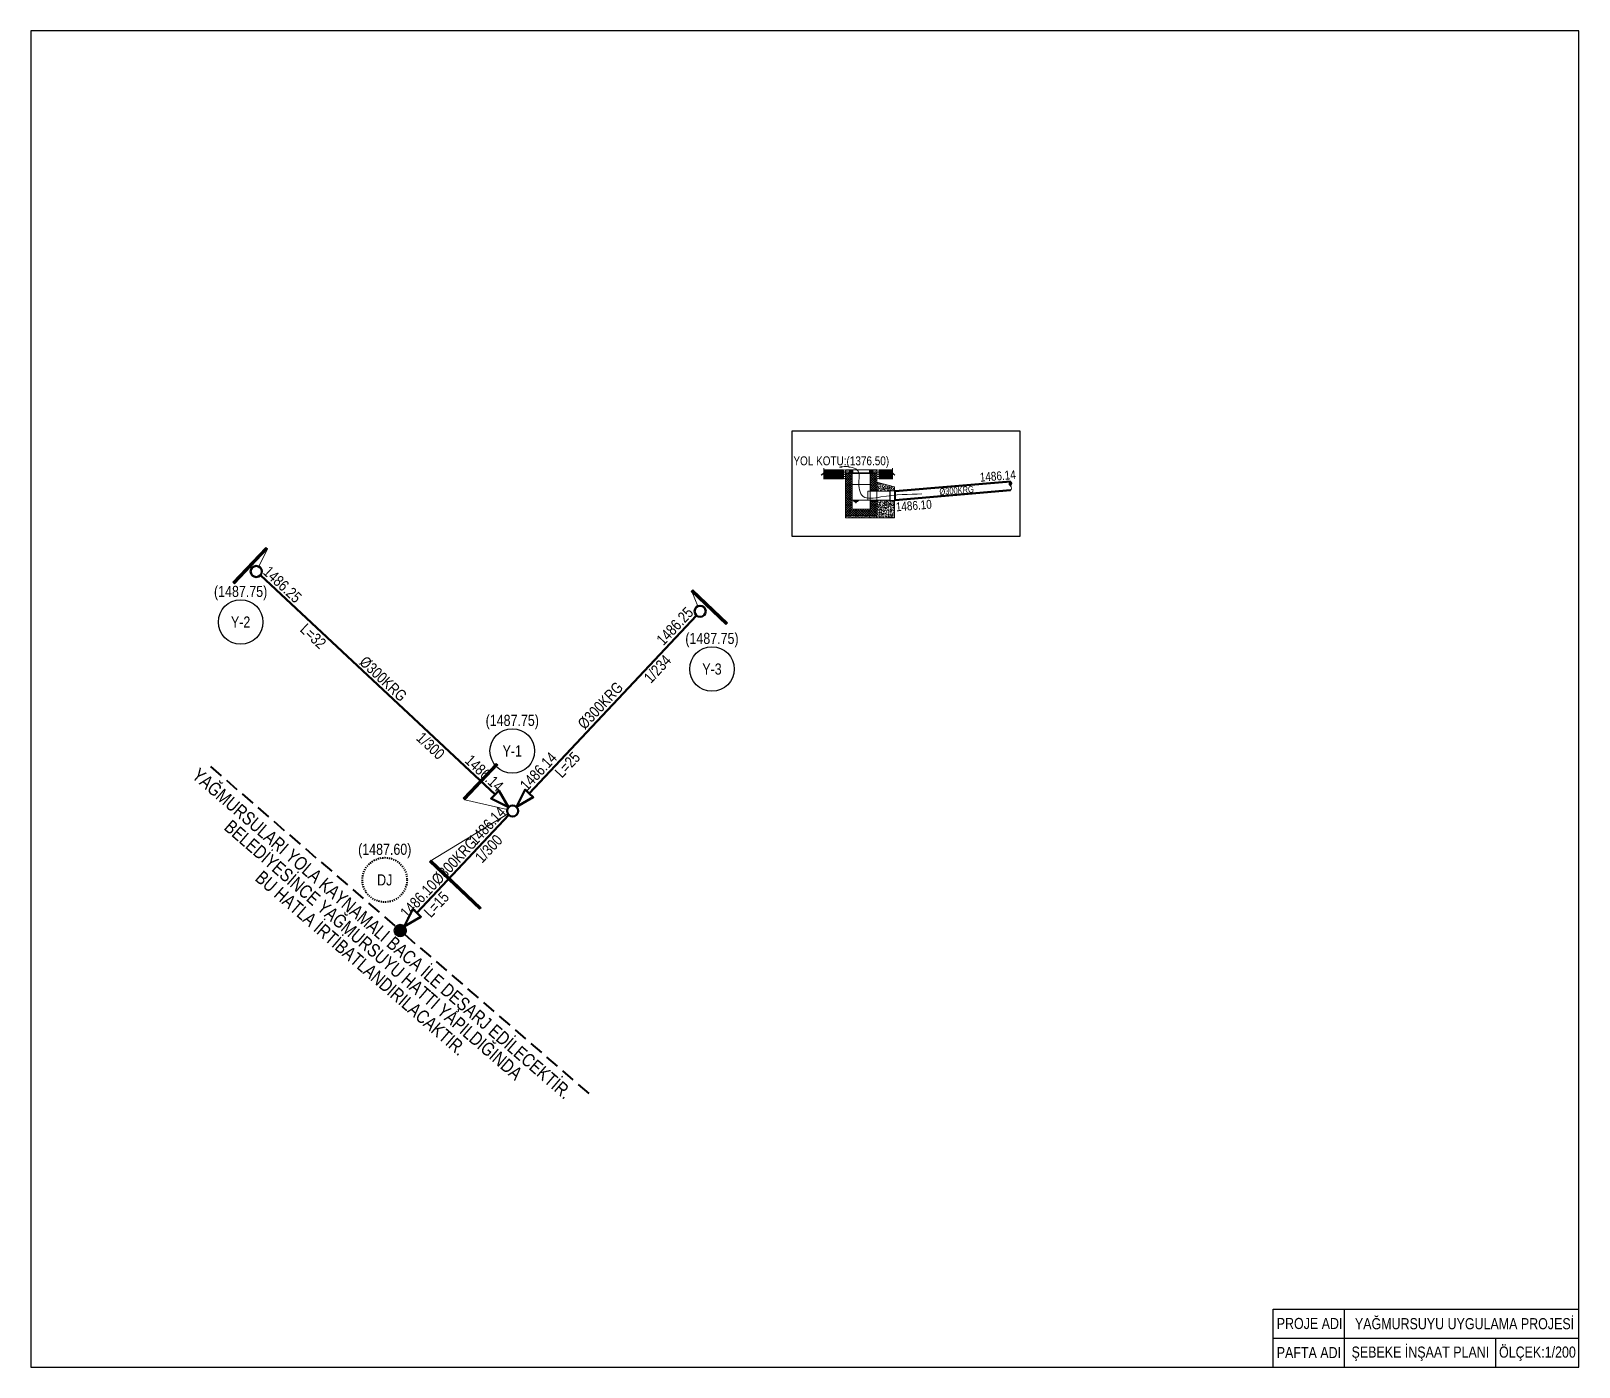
# Model space of a CAD drawing. Header units: millimetres. Extents: x 536434 to 536922, y 4231735 to 4231855.
# Drawn here: x 536475.9 to 536614.9, y 4231734.8 to 4231854.8 of the extents above; entities that cross this region are included whole.
import ezdxf
from ezdxf.enums import TextEntityAlignment as Align

# ---------------------------------------------------------------- set-up
doc = ezdxf.new("R2010")
doc.units = ezdxf.units.MM
doc.linetypes.add('DUZ', pattern=[0])
doc.linetypes.add('HIDDEN', pattern=[0.375, 0.25, -0.125])
doc.layers.get('0').update_dxf_attribs({"lineweight": 13})
for name, color, linetype, lineweight in [('akar1', 1, 'Continuous', 35), ('baca', 1, 'Continuous', 50), ('bacacirc', 10, 'Continuous', 30), ('bacakapak', 10, 'Continuous', 0), ('bacano', 10, 'Continuous', 0), ('Boru', 10, 'Continuous', 50), ('cap', 1, 'Continuous', 13), ('CERCEVE', 7, 'Continuous', 30), ('DUVAR', 7, 'Continuous', 13), ('E-GORUNUS_INCE', 7, 'Continuous', 9), ('E-TARAMA', 251, 'Continuous', 9), ('Egim', 1, 'Continuous', 35), ('FONTIZGARA', 7, 'Continuous', 13), ('FONTIZGARAGERI', 11, 'Continuous', 13), ('GROBETON', 1, 'Continuous', 13), ('HIDDEN', 250, 'HIDDEN', 13), ('IZGARA', 7, 'Continuous', 13), ('İŞARET', 6, 'Continuous', 13), ('MURAT_izgara', 7, 'Continuous', 13), ('TARAMA', 252, 'Continuous', 9), ('TurProfTablo', 7, 'Continuous', 13), ('Uzunluk', 1, 'Continuous', 13)]:
    doc.layers.add(name, color=color, linetype=linetype, lineweight=lineweight)
doc.layers.add('ANTET', color=7, linetype='DUZ')
doc.layers.add('MURAT_ANTET', color=7, linetype='DUZ')
doc.styles.add('MAHAL-SON', font='arial.ttf')
doc.styles.get("Standard").update_dxf_attribs({"font": 'swiss.ttf'})
doc.styles.add('TURK', font='arial.ttf', dxfattribs={"width": 0.8, "height": 30})
pattern_1 = [(45, (536613.433885, 4231607.093972), (-0.0132582521, 0.0132582521), [])]
pattern_2 = [(45, (536946.33082, 4231511.7557), (-0.106066017, 0.106066017), []), (135, (536946.33082, 4231511.7557), (-0.106066017, -0.106066017), [])]
pattern_3 = [(37.5, (536945.19047, 4231521.87641), (-0.002519734, 0.077072951), [0, -0.0608, 0, -0.068, 0, -0.065]), (7.5, (536945.19047, 4231521.87641), (0.070791068, 0.112885843), [0, -0.0328, 0, -0.0548, 0, -0.021]), (327.5, (536945.14127, 4231521.87641), (0.1245656745, 0.000226362), [0, -0.02, 0, -0.072, 0, -0.094]), (317.5, (536945.14127, 4231521.87641), (0.120245064, 0.035107023), [0, -0.01, 0, -0.0472, 0, -0.054])]

msp = doc.modelspace()

# ---------------------------------------------------------------- texts
at = {"layer": 'akar1', "color": 1, "width": 0.8}
for s, p in [('1486.14', (536561.11, 4231814.33)), ('1486.10', (536553.57, 4231811.67))]:
    msp.add_text(s, height=0.8, rotation=4.4531, dxfattribs=at).set_placement(p)
msp.add_text('Ø300KRG', height=0.6, rotation=4.4531, dxfattribs=at).set_placement((536559.02, 4231813.25), align=Align.CENTER)
at = {"layer": 'akar1', "color": 1, "linetype": 'Continuous', "width": 0.8}
for s, rotation, p in [('1486.25', 316.9336, (536496.65, 4231806.12)), ('1486.14', 46.8049, (536520.43, 4231786.51)), ('1486.10', 46.8049, (536509.68, 4231775.06))]:
    msp.add_text(s, height=1, rotation=rotation, dxfattribs=at).set_placement(p)
for s, rotation, p in [('1486.25', 46.8049, (536535.44, 4231802.5)), ('1486.14', 316.9336, (536517.72, 4231786.42)), ('1486.14', 46.8049, (536518.6, 4231784.57))]:
    msp.add_text(s, height=1, rotation=rotation, dxfattribs=at).set_placement(p, align=Align.RIGHT)
at = {"layer": 'ANTET', "style": 'MAHAL-SON', "width": 0.8}
for s, p in [('PROJE ADI', (536587.74, 4231738.23)), ('YAĞMURSUYU UYGULAMA PROJESİ', (536594.76, 4231738.21)), ('ŞEBEKE İNŞAAT PLANI', (536594.46, 4231735.66)), ('ÖLÇEK:1/200', (536607.7, 4231735.66)), ('PAFTA ADI', (536587.74, 4231735.62))]:
    msp.add_text(s, height=1, dxfattribs=at).set_placement(p)
at = {"layer": 'bacakapak', "color": 1, "width": 0.8}
msp.add_text('YOL KOTU:(1376.50)', height=0.8004, dxfattribs=at).set_placement((536548.64, 4231815.81), align=Align.CENTER)
at = {"layer": 'bacakapak', "color": 1, "linetype": 'Continuous', "width": 0.8}
for p in [(536494.71, 4231803.98), (536537.03, 4231799.76), (536519.1, 4231792.4)]:
    msp.add_text('(1487.75)', height=1, dxfattribs=at).set_placement(p, align=Align.CENTER)
at = {"layer": 'bacano', "color": 1, "linetype": 'Continuous', "width": 0.8}
for s, p in [('Y-2', (536494.71, 4231801.73)), ('Y-3', (536537.03, 4231797.51)), ('Y-1', (536519.1, 4231790.15))]:
    msp.add_text(s, height=1, dxfattribs=at).set_placement(p, align=Align.MIDDLE_CENTER)
at = {"layer": 'cap', "color": 1, "linetype": 'Continuous', "width": 0.8}
for rotation, p in [(316.9336, (536507.18, 4231796.27)), (46.8049, (536527.37, 4231793.9)), (46.8049, (536514.25, 4231779.92))]:
    msp.add_text('Ø300KRG', height=1, rotation=rotation, dxfattribs=at).set_placement(p, align=Align.CENTER)
at = {"layer": 'Egim', "color": 1, "linetype": 'Continuous', "width": 0.8}
for s, rotation, p in [('1/234', 46.8049, (536531.77, 4231797.86)), ('1/300', 316.9336, (536512.11, 4231790.98)), ('1/300', 46.8049, (536516.62, 4231781.72))]:
    msp.add_text(s, height=1, rotation=rotation, dxfattribs=at).set_placement(p, align=Align.TOP_CENTER)
at = {"layer": 'MURAT_ANTET', "color": 30, "ltscale": 0.2, "style": 'TURK', "width": 0.8}
for s, p in [('YAĞMURSULARI YOLA KAYNAMALI BACA İLE DEŞARJ EDİLECEKTİR.', (536507.39, 4231773.73)), ('BELEDİYESİNCE YAĞMURSUYU HATTI YAPILDIĞINDA', (536506.73, 4231772.39)), ('BU HATLA İRTİBATLANDIRILACAKTIR.', (536505.6, 4231771.21))]:
    msp.add_text(s, height=1.2, rotation=319.1582, dxfattribs=at).set_placement(p, align=Align.MIDDLE)
at = {"layer": 'MURAT_ANTET', "color": 30, "linetype": 'HIDDEN', "lineweight": 40, "ltscale": 5, "width": 0.8}
msp.add_text('(1487.60)', height=1, dxfattribs=at).set_placement((536507.65, 4231780.82), align=Align.CENTER)
msp.add_text('DJ', height=1, dxfattribs=at).set_placement((536507.65, 4231778.57), align=Align.MIDDLE_CENTER)
at = {"layer": 'Uzunluk', "color": 1, "linetype": 'Continuous', "width": 0.8}
for s, rotation, p in [('L=32', 316.9336, (536501.57, 4231800.83)), ('L=25', 46.8049, (536523.69, 4231789.26)), ('L=15', 46.8049, (536511.92, 4231776.71))]:
    msp.add_text(s, height=1, rotation=rotation, dxfattribs=at).set_placement(p, align=Align.TOP_CENTER)

# ---------------------------------------------------------------- hatches: boundary and pattern name
at = {"layer": 'baca'}
h = msp.add_hatch(color=30, dxfattribs=at)
h.dxf.hatch_style = 1
edge = h.paths.add_edge_path()
edge.add_arc((536509.04, 4231774.02), 0.5, 311.3048, 671.3048)
h.dxf.unprotected_set("ltscale", 0)
at = {"layer": 'E-TARAMA'}
h = msp.add_hatch(dxfattribs=at)
h.set_pattern_fill('LINE', scale=0.01, angle=136.5204, style=0)
h.set_pattern_definition([(136.5203847, (535198.42627, 4232808.216188), (-0.02184706257, -0.0230384105), [])])
h.paths.add_polyline_path([(536494.06, 4231805.31), (536494.16, 4231805.21), (536497.08, 4231808.29), (536496.98, 4231808.39)])
h = msp.add_hatch(dxfattribs=at)
h.set_pattern_fill('LINE', scale=0.01, angle=46.5204, style=0)
h.set_pattern_definition([(46.5203847, (537538.215287, 4233100.21721), (-0.0230384105, 0.02184706257), [])])
h.paths.add_polyline_path([(536535.31, 4231804.58), (536535.21, 4231804.48), (536538.29, 4231801.56), (536538.39, 4231801.66)])
h = msp.add_hatch(dxfattribs=at)
h.set_pattern_fill('LINE', scale=0.01, angle=136.5204, style=0)
h.set_pattern_definition([(136.5203847, (535219.094203, 4232788.811057), (-0.02184706257, -0.0230384105), [])])
h.paths.add_polyline_path([(536514.73, 4231785.91), (536514.83, 4231785.81), (536517.75, 4231788.89), (536517.65, 4231788.98)])
h = msp.add_hatch(dxfattribs=at)
h.set_pattern_fill('LINE', scale=0.01, angle=46.5204, style=0)
h.set_pattern_definition([(46.5203847, (537516.086735, 4233074.626724), (-0.0230384105, 0.02184706257), [])])
h.paths.add_polyline_path([(536511.81, 4231780.29), (536511.71, 4231780.19), (536516.16, 4231775.97), (536516.26, 4231776.07)])
at = {"layer": 'TARAMA'}
h = msp.add_hatch(dxfattribs=at)
h.set_pattern_fill('ANSI31', color=256, scale=0.6, style=0)
h.set_pattern_definition([(45, (536898.81039, 4231534.9213), (-0.053033009, 0.053033009), [])])
h.paths.add_polyline_path([(536548.83, 4231815.4), (536547.07, 4231815.4), (536547.07, 4231815.14), (536546.84, 4231814.93), (536547.21, 4231815.1), (536547.07, 4231814.95), (536547.07, 4231814.6), (536548.83, 4231814.6)])
h = msp.add_hatch(dxfattribs=at)
h.set_pattern_fill('AR-SAND', color=256, scale=0.04, style=0)
h.set_pattern_definition([(142.5, (536149.438026, 4231526.44953), (0.002519734, 0.077072951), [0, -0.0608, 0, -0.068, 0, -0.065]), (172.5, (536149.43803, 4231526.44953), (-0.070791068, 0.112885843), [0, -0.0328, 0, -0.0548, 0, -0.021]), (212.5, (536149.487226, 4231526.44953), (-0.1245656745, 0.000226362), [0, -0.02, 0, -0.072, 0, -0.094]), (222.5, (536149.48723, 4231526.44953), (-0.120245064, 0.035107023), [0, -0.01, 0, -0.0472, 0, -0.054])])
h.paths.add_polyline_path([(536549.03, 4231815.4), (536549.39, 4231815.4), (536549.39, 4231815.12), (536549.19, 4231815.12), (536549.19, 4231815.08), (536549.03, 4231815.08)])
h = msp.add_hatch(dxfattribs=at)
h.set_pattern_fill('ANSI37', color=256, scale=1.2, style=0)
h.set_pattern_definition(pattern_2)
h.paths.add_polyline_path([(536549.03, 4231811.28), (536551.83, 4231811.28), (536551.83, 4231812.58), (536551.23, 4231812.58), (536551.23, 4231811.88), (536549.63, 4231811.88), (536549.63, 4231815.08), (536549.19, 4231815.08), (536549.03, 4231815.08)])
h = msp.add_hatch(dxfattribs=at)
h.set_pattern_fill('ANSI31', color=256, scale=0.15, style=0)
h.set_pattern_definition(pattern_1)
h.paths.add_polyline_path([(536549.27, 4231815.08), (536549.27, 4231815.12), (536549.19, 4231815.12), (536549.19, 4231815.08)])
h = msp.add_hatch(dxfattribs=at)
h.set_pattern_fill('ANSI31', color=256, scale=0.15, style=0)
h.set_pattern_definition(pattern_1)
h.paths.add_polyline_path([(536549.39, 4231815.12), (536549.33, 4231815.12), (536549.33, 4231815.08), (536549.63, 4231815.08), (536549.63, 4231815.12), (536549.47, 4231815.12), (536549.47, 4231815.4), (536549.39, 4231815.4)])
h = msp.add_hatch(dxfattribs=at)
h.set_pattern_fill('ANSI31', color=256, scale=0.15, style=0)
h.set_pattern_definition(pattern_1)
h.paths.add_polyline_path([(536549.54, 4231815.13), (536549.68, 4231815.13), (536549.68, 4231815.4), (536549.5, 4231815.4), (536549.5, 4231815.35), (536549.54, 4231815.31)])
h = msp.add_hatch(dxfattribs=at)
h.set_pattern_fill('ANSI31', color=256, scale=0.15, style=0)
h.set_pattern_definition(pattern_1)
h.paths.add_polyline_path([(536551.32, 4231815.31), (536551.36, 4231815.35), (536551.36, 4231815.4), (536551.18, 4231815.4), (536551.18, 4231815.13), (536551.32, 4231815.13)])
h = msp.add_hatch(dxfattribs=at)
h.set_pattern_fill('ANSI31', color=256, scale=0.15, style=0)
h.set_pattern_definition(pattern_1)
h.paths.add_polyline_path([(536551.47, 4231815.4), (536551.39, 4231815.4), (536551.39, 4231815.12), (536551.23, 4231815.12), (536551.23, 4231815.08), (536551.53, 4231815.08), (536551.53, 4231815.12), (536551.47, 4231815.12)])
h = msp.add_hatch(dxfattribs=at)
h.set_pattern_fill('ANSI37', color=256, scale=1.2, style=0)
h.set_pattern_definition(pattern_2)
h.paths.add_polyline_path([(536551.23, 4231813.58), (536551.83, 4231813.58), (536551.83, 4231815.08), (536551.23, 4231815.08)])
h = msp.add_hatch(dxfattribs=at)
h.set_pattern_fill('AR-SAND', color=256, scale=0.04, style=0)
h.set_pattern_definition([(37.5, (536951.413804, 4231526.44953), (-0.002519734, 0.077072951), [0, -0.0608, 0, -0.068, 0, -0.065]), (7.5, (536951.4138, 4231526.44953), (0.070791068, 0.112885843), [0, -0.0328, 0, -0.0548, 0, -0.021]), (327.5, (536951.364604, 4231526.44953), (0.1245656745, 0.000226362), [0, -0.02, 0, -0.072, 0, -0.094]), (317.5, (536951.3646, 4231526.44953), (0.120245064, 0.035107023), [0, -0.01, 0, -0.0472, 0, -0.054])])
h.paths.add_polyline_path([(536551.83, 4231815.4), (536551.47, 4231815.4), (536551.47, 4231815.12), (536551.67, 4231815.12), (536551.67, 4231815.08), (536551.83, 4231815.08)])
h = msp.add_hatch(dxfattribs=at)
h.set_pattern_fill('ANSI31', color=256, scale=0.15, style=0)
h.set_pattern_definition(pattern_1)
h.paths.add_polyline_path([(536551.59, 4231815.12), (536551.59, 4231815.08), (536551.67, 4231815.08), (536551.67, 4231815.12)])
h = msp.add_hatch(dxfattribs=at)
h.set_pattern_fill('ANSI31', color=256, scale=0.6, style=0)
h.set_pattern_definition([(45, (536945.19047, 4231521.87641), (-0.053033009, 0.053033009), [])])
h.paths.add_polyline_path([(536553.23, 4231814.95), (536553.09, 4231815.1), (536553.46, 4231814.93), (536553.23, 4231815.14), (536553.23, 4231815.4), (536552.03, 4231815.4), (536552.03, 4231814.6), (536553.23, 4231814.6)])
h = msp.add_hatch(dxfattribs=at)
h.set_pattern_fill('AR-SAND', color=256, scale=0.04, style=0)
h.set_pattern_definition(pattern_3)
h.paths.add_polyline_path([(536551.23, 4231813.58), (536551.23, 4231813.48), (536551.83, 4231813.48), (536551.83, 4231813.58)])
h = msp.add_hatch(dxfattribs=at)
h.set_pattern_fill('AR-CONC', color=256, scale=0.04, style=0)
h.set_pattern_definition([(50, (536946.33082, 4231511.7557), (0.28690407, -0.02510085), [0.03, -0.33]), (355, (536946.33082, 4231511.7557), (-0.05550053, 0.30087685), [0.024, -0.264]), (100.4514, (536946.35472, 4231511.7536), (0.23140375, 0.27577582), [0.02549608, -0.28045684]), (46.1842, (536946.3308, 4231511.8357), (0.42689642, -0.0662076), [0.045, -0.495]), (96.6356, (536946.3664, 4231511.8302), (0.37386508, 0.38964715), [0.0382441, -0.4206852]), (351.1842, (536946.3308, 4231511.8357), (0.37386478, 0.38964744), [0.036, -0.396]), (21, (536946.37082, 4231511.8157), (0.23876282, -0.16104756), [0.03, -0.33]), (326, (536946.37082, 4231511.8157), (0.09732613, 0.29006002), [0.024, -0.264]), (71.4514, (536946.3907, 4231511.80228), (0.33608905, 0.1290122), [0.02549608, -0.28045684]), (37.5, (536946.33082, 4231511.7557), (0.004863942, 0.133157542), [0, -0.2608, 0, -0.268, 0, -0.265]), (7.5, (536946.33082, 4231511.7557), (0.105227815, 0.157764685), [0, -0.1528, 0, -0.2548, 0, -0.101]), (327.5, (536946.24162, 4231511.7557), (0.213528974, -0.009021949), [0, -0.1, 0, -0.312, 0, -0.414]), (317.5, (536946.20162, 4231511.7557), (0.23327447, 0.04004199), [0, -0.13, 0, -0.2072, 0, -0.294])])
h.paths.add_polyline_path([(536553.43, 4231812.65), (536553.04, 4231812.65), (536552.99, 4231812.68), (536551.83, 4231812.68), (536551.83, 4231812.58), (536551.83, 4231811.28), (536551.83, 4231811.08), (536553.43, 4231811.08)])
h.paths.add_polyline_path([(536551.83, 4231814.28), (536551.83, 4231813.58), (536551.83, 4231813.48), (536552.99, 4231813.48), (536553.04, 4231813.51), (536553.43, 4231813.51), (536553.43, 4231813.88)])
h = msp.add_hatch(dxfattribs=at)
h.set_pattern_fill('ANSI31', color=256, scale=0.12, angle=270, style=0)
h.set_pattern_definition([(315, (536266.377934, 4231412.568807), (0.0106066017, 0.0106066017), [])])
h.paths.add_polyline_path([(536563.83, 4231814.36, 0.578357), (536563.83, 4231813.96, 0.578357)])
h = msp.add_hatch(dxfattribs=at)
h.set_pattern_fill('AR-SAND', color=256, scale=0.04, style=0)
h.set_pattern_definition(pattern_3)
h.paths.add_polyline_path([(536551.83, 4231812.58), (536551.83, 4231812.68), (536551.23, 4231812.68), (536551.23, 4231812.58)])
h = msp.add_hatch(dxfattribs=at)
h.set_pattern_fill('AR-SAND', color=256, scale=0.04, style=0)
h.set_pattern_definition([(37.5, (536946.330816, 4231511.755697), (-0.002519734, 0.077072951), [0, -0.0608, 0, -0.068, 0, -0.065]), (7.5, (536946.33082, 4231511.7557), (0.070791068, 0.112885843), [0, -0.0328, 0, -0.0548, 0, -0.021]), (327.5, (536946.281616, 4231511.755697), (0.1245656745, 0.000226362), [0, -0.02, 0, -0.072, 0, -0.094]), (317.5, (536946.28162, 4231511.7557), (0.120245064, 0.035107023), [0, -0.01, 0, -0.0472, 0, -0.054])])
h.paths.add_polyline_path([(536551.83, 4231811.08), (536551.83, 4231811.28), (536549.03, 4231811.28), (536549.03, 4231811.08)])

# ---------------------------------------------------------------- linework, layer by layer
for p, q in [((536551.03, 4231813.48), (536551.03, 4231812.68)), ((536551.03, 4231813.48), (536552.99, 4231813.48)), ((536553.04, 4231813.51), (536552.99, 4231813.48)), ((536552.99, 4231813.48), (536552.99, 4231812.68)), ((536553.04, 4231813.51), (536553.43, 4231813.51)), ((536553.04, 4231813.51), (536553.04, 4231812.65)), ((536553.43, 4231813.54), (536553.48, 4231813.54)), ((536553.43, 4231813.54), (536553.43, 4231812.62)), ((536553.48, 4231813.54), (536553.48, 4231812.62)), ((536553.48, 4231813.51), (536553.52, 4231813.48)), ((536553.52, 4231813.48), (536553.52, 4231812.68)), ((536551.03, 4231812.68), (536552.99, 4231812.68)), ((536552.99, 4231812.68), (536553.04, 4231812.65)), ((536553.04, 4231812.65), (536553.43, 4231812.65)), ((536553.43, 4231812.62), (536553.48, 4231812.62)), ((536553.52, 4231812.68), (536553.48, 4231812.65))]:
    msp.add_line(p, q)
for centre, radius, start, end in [((536563.94, 4231814.16), 0.231, 119.9135, 240.0865), ((536563.71, 4231814.16), 0.231, 299.9135, 60.0865), ((536563.69, 4231813.76), 0.243, 304.6227, 55.3773)]:
    msp.add_arc(centre, radius, start, end)
at = {"layer": 'ANTET'}
for p, q in [((536587.42, 4231734.82), (536587.42, 4231740.02)), ((536587.42, 4231740.02), (536614.88, 4231740.02)), ((536587.42, 4231734.82), (536587.42, 4231740.02)), ((536593.79, 4231740.02), (536593.79, 4231734.82)), ((536593.79, 4231740.02), (536593.79, 4231734.82)), ((536587.42, 4231737.42), (536614.88, 4231737.42)), ((536607.38, 4231737.42), (536607.38, 4231734.82))]:
    msp.add_line(p, q, dxfattribs=at)
at = {"layer": 'baca', "color": 1, "linetype": 'Continuous'}
for centre in [(536496.11, 4231806.27), (536535.97, 4231802.7), (536519.13, 4231784.76)]:
    msp.add_circle(centre, 0.5, dxfattribs=at)
at = {"layer": 'baca', "color": 30}
for centre, radius in [((536509.04, 4231774.02), 0.5), ((536509.35, 4231774.39), 0.00001)]:
    msp.add_circle(centre, radius, dxfattribs=at).dxf.unprotected_set("ltscale", 0)
at = {"layer": 'bacacirc', "color": 1, "linetype": 'Continuous'}
for centre in [(536494.71, 4231801.73), (536537.03, 4231797.51), (536519.1, 4231790.15)]:
    msp.add_circle(centre, 2, dxfattribs=at)
at = {"layer": 'Boru', "linetype": 'Continuous'}
for p, q in [((536553.48, 4231813.48), (536563.83, 4231814.36)), ((536553.48, 4231812.68), (536563.83, 4231813.56))]:
    msp.add_line(p, q, dxfattribs=at)
at = {"layer": 'Boru', "color": 1, "linetype": 'Continuous'}
for points in [[(536496.48, 4231805.93), (536517.55, 4231786.24), (536517.2, 4231785.88), (536518.76, 4231785.1), (536517.89, 4231786.61), (536517.55, 4231786.24)], [(536535.63, 4231802.33), (536520.61, 4231786.34), (536520.25, 4231786.68), (536519.47, 4231785.13), (536520.98, 4231786), (536520.61, 4231786.34)], [(536518.79, 4231784.4), (536510.53, 4231775.6), (536510.16, 4231775.94), (536509.39, 4231774.38), (536510.89, 4231775.26), (536510.53, 4231775.6)]]:
    msp.add_lwpolyline(points, dxfattribs=at)
at = {"layer": 'CERCEVE'}
msp.add_lwpolyline([(536475.88, 4231854.82), (536475.88, 4231734.82), (536614.88, 4231734.82), (536614.88, 4231854.82)], close=True, dxfattribs=at)
at = {"layer": 'DUVAR', "linetype": 'Continuous'}
for p, q in [((536548.83, 4231815.4), (536547.07, 4231815.4)), ((536548.83, 4231814.6), (536548.83, 4231815.4)), ((536552.03, 4231815.4), (536553.23, 4231815.4)), ((536552.03, 4231814.6), (536552.03, 4231815.4)), ((536548.83, 4231814.6), (536547.07, 4231814.6)), ((536552.03, 4231814.6), (536553.23, 4231814.6))]:
    msp.add_line(p, q, dxfattribs=at)
at = {"layer": 'DUVAR', "color": 7}
for p, q in [((536549.39, 4231815.4), (536549.03, 4231815.4)), ((536549.03, 4231815.08), (536549.03, 4231815.4)), ((536551.47, 4231815.4), (536551.83, 4231815.4)), ((536551.83, 4231815.08), (536551.83, 4231815.4)), ((536549.63, 4231814.08), (536551.23, 4231814.08))]:
    msp.add_line(p, q, dxfattribs=at)
at = {"layer": 'DUVAR'}
for p, q in [((536549.03, 4231815.08), (536549.03, 4231811.28)), ((536549.03, 4231815.08), (536549.63, 4231815.08)), ((536549.63, 4231815.08), (536549.63, 4231811.88)), ((536551.23, 4231815.08), (536551.23, 4231813.58)), ((536551.83, 4231815.08), (536551.23, 4231815.08)), ((536551.83, 4231815.08), (536551.83, 4231813.58)), ((536551.83, 4231813.58), (536551.23, 4231813.58)), ((536553.43, 4231813.88), (536551.83, 4231814.28)), ((536553.43, 4231813.88), (536553.43, 4231811.08)), ((536551.23, 4231812.58), (536551.23, 4231811.88)), ((536551.83, 4231812.58), (536551.23, 4231812.58)), ((536551.83, 4231812.58), (536551.83, 4231811.28)), ((536549.03, 4231811.28), (536551.83, 4231811.28)), ((536551.23, 4231811.88), (536549.63, 4231811.88)), ((536551.83, 4231811.08), (536553.43, 4231811.08))]:
    msp.add_line(p, q, dxfattribs=at)
at = {"layer": 'E-GORUNUS_INCE', "color": 7}
for points in [[(536494.16, 4231805.17), (536497.12, 4231808.29), (536496.98, 4231808.43), (536494.02, 4231805.31)], [(536496.98, 4231808.39), (536494.06, 4231805.31), (536494.16, 4231805.21), (536497.08, 4231808.29)], [(536535.17, 4231804.48), (536538.29, 4231801.52), (536538.43, 4231801.66), (536535.31, 4231804.62)], [(536538.39, 4231801.66), (536535.31, 4231804.58), (536535.21, 4231804.48), (536538.29, 4231801.56)], [(536514.83, 4231785.77), (536517.79, 4231788.89), (536517.65, 4231789.03), (536514.69, 4231785.9)], [(536517.65, 4231788.98), (536514.73, 4231785.91), (536514.83, 4231785.81), (536517.75, 4231788.89)], [(536511.67, 4231780.19), (536516.16, 4231775.93), (536516.3, 4231776.07), (536511.81, 4231780.33)], [(536516.26, 4231776.07), (536511.81, 4231780.29), (536511.71, 4231780.19), (536516.16, 4231775.97)]]:
    msp.add_lwpolyline(points, close=True, dxfattribs=at)
at = {"layer": 'FONTIZGARA'}
for p, q in [((536549.19, 4231815.12), (536549.19, 4231815.08)), ((536549.19, 4231815.12), (536549.39, 4231815.12)), ((536549.63, 4231815.08), (536549.19, 4231815.08)), ((536549.27, 4231815.12), (536549.27, 4231815.08)), ((536549.33, 4231815.12), (536549.33, 4231815.08)), ((536549.39, 4231815.4), (536549.47, 4231815.4)), ((536549.39, 4231815.4), (536549.39, 4231815.12)), ((536549.47, 4231815.4), (536549.47, 4231815.12)), ((536549.63, 4231815.12), (536549.47, 4231815.12)), ((536549.5, 4231815.4), (536549.5, 4231815.35)), ((536549.5, 4231815.35), (536549.54, 4231815.31)), ((536549.54, 4231815.31), (536549.54, 4231815.13)), ((536549.63, 4231815.12), (536549.63, 4231815.08)), ((536549.68, 4231815.4), (536549.68, 4231815.13)), ((536551.18, 4231815.4), (536551.18, 4231815.13)), ((536551.23, 4231815.12), (536551.23, 4231815.08)), ((536551.23, 4231815.12), (536551.39, 4231815.12)), ((536551.23, 4231815.08), (536551.67, 4231815.08)), ((536551.36, 4231815.35), (536551.32, 4231815.31)), ((536551.32, 4231815.31), (536551.32, 4231815.13)), ((536551.36, 4231815.4), (536551.36, 4231815.35)), ((536551.39, 4231815.4), (536551.39, 4231815.12)), ((536551.47, 4231815.4), (536551.39, 4231815.4)), ((536551.47, 4231815.4), (536551.47, 4231815.12)), ((536551.67, 4231815.12), (536551.47, 4231815.12)), ((536551.53, 4231815.12), (536551.53, 4231815.08)), ((536551.59, 4231815.12), (536551.59, 4231815.08)), ((536551.67, 4231815.12), (536551.67, 4231815.08))]:
    msp.add_line(p, q, dxfattribs=at)
at = {"layer": 'FONTIZGARAGERI'}
for p, q in [((536549.47, 4231815.4), (536549.5, 4231815.4)), ((536551.23, 4231815.12), (536549.63, 4231815.12)), ((536551.23, 4231815.08), (536549.63, 4231815.08)), ((536551.36, 4231815.4), (536551.39, 4231815.4))]:
    msp.add_line(p, q, dxfattribs=at)
at = {"layer": 'GROBETON'}
for p, q in [((536549.03, 4231811.08), (536549.03, 4231811.28)), ((536551.83, 4231811.08), (536549.03, 4231811.08)), ((536551.83, 4231811.08), (536551.83, 4231811.28))]:
    msp.add_line(p, q, dxfattribs=at)
at = {"layer": 'HIDDEN', "ltscale": 25}
for p, q in [((536551.23, 4231813.48), (536551.23, 4231812.68)), ((536551.83, 4231813.48), (536551.83, 4231812.68))]:
    msp.add_line(p, q, dxfattribs=at)
at = {"layer": 'IZGARA'}
for p, q in [((536549.5, 4231815.4), (536549.68, 4231815.4)), ((536549.54, 4231815.13), (536549.68, 4231815.13)), ((536549.68, 4231815.4), (536551.18, 4231815.4)), ((536551.18, 4231815.13), (536549.68, 4231815.13)), ((536551.36, 4231815.4), (536551.18, 4231815.4)), ((536551.32, 4231815.13), (536551.18, 4231815.13))]:
    msp.add_line(p, q, dxfattribs=at)
at = {"layer": 'İŞARET', "linetype": 'Continuous'}
for p, q in [((536546.84, 4231814.93), (536547.07, 4231815.14)), ((536547.21, 4231815.1), (536546.84, 4231814.93)), ((536547.07, 4231815.14), (536547.07, 4231815.55)), ((536547.07, 4231814.95), (536547.21, 4231815.1)), ((536547.07, 4231814.55), (536547.07, 4231814.95)), ((536553.09, 4231815.1), (536553.46, 4231814.93)), ((536553.23, 4231814.95), (536553.09, 4231815.1)), ((536553.23, 4231815.14), (536553.23, 4231815.55)), ((536553.46, 4231814.93), (536553.23, 4231815.14)), ((536553.23, 4231814.55), (536553.23, 4231814.95))]:
    msp.add_line(p, q, dxfattribs=at)
at = {"layer": 'MURAT_ANTET', "color": 30, "linetype": 'HIDDEN', "lineweight": 40, "ltscale": 5}
for p, q in [((536492.01, 4231788.74), (536508.66, 4231774.35)), ((536509.42, 4231773.69), (536526.08, 4231759.29))]:
    msp.add_line(p, q, dxfattribs=at)
at = {"layer": 'MURAT_ANTET', "color": 30, "linetype": 'HIDDEN', "lineweight": 40}
for centre, radius in [((536507.65, 4231778.57), 2), ((536509.04, 4231774.02), 0.5)]:
    msp.add_circle(centre, radius, dxfattribs=at).dxf.unprotected_set("ltscale", 0)
at = {"layer": 'MURAT_izgara'}
for p, q in [((536497.12, 4231808.29), (536496.34, 4231806.72)), ((536535.21, 4231804.48), (536535.77, 4231803.16)), ((536514.83, 4231785.77), (536518.64, 4231784.88)), ((536511.74, 4231780.26), (536518.7, 4231784.5))]:
    msp.add_line(p, q, dxfattribs=at)
at = {"layer": 'TARAMA'}
for p, q in [((536551.23, 4231813.58), (536551.23, 4231813.48)), ((536551.83, 4231813.58), (536551.83, 4231813.48)), ((536551.23, 4231812.68), (536549.63, 4231812.68)), ((536549.71, 4231812.62), (536550.21, 4231812.62)), ((536549.77, 4231812.56), (536550.13, 4231812.56)), ((536549.85, 4231812.5), (536550.03, 4231812.5)), ((536549.92, 4231812.43), (536549.98, 4231812.43)), ((536551.23, 4231812.58), (536551.23, 4231812.68)), ((536551.83, 4231812.58), (536551.83, 4231812.68))]:
    msp.add_line(p, q, dxfattribs=at)
for centre in [(536548.93, 4231815.3), (536548.93, 4231815.1), (536548.93, 4231814.9), (536548.93, 4231814.7), (536551.93, 4231815.3), (536551.93, 4231815.1), (536551.93, 4231814.9), (536551.93, 4231814.7)]:
    msp.add_circle(centre, 0.1, dxfattribs=at)
at = {"layer": 'TurProfTablo', "color": 7, "lineweight": 30}
msp.add_lwpolyline([(536544.22, 4231818.91), (536564.66, 4231818.91), (536564.66, 4231809.4), (536544.22, 4231809.4)], close=True, dxfattribs=at)
at = {"layer": 'TurProfTablo'}
msp.add_lwpolyline([(536548.67, 4231815.71), (536548.47, 4231815.64), (536548.67, 4231815.61)], dxfattribs=at)
msp.add_open_spline([(536555.88, 4231813.23), (536554.73, 4231813.21), (536553.08, 4231813.18), (536550.38, 4231812.61), (536550.15, 4231814.21), (536550.35, 4231815.27), (536549.45, 4231815.76), (536548.85, 4231815.69), (536548.47, 4231815.64)], degree=3, knots=[0, 0, 0, 0, 3.69946, 5.278822, 6.718527, 7.591065, 8.223561, 9.382545, 9.382545, 9.382545, 9.382545], dxfattribs=at)

msp.set_redraw_order([(e.dxf.handle, doc.entitydb.next_handle()) for e in msp.query("TEXT MTEXT ATTDEF DIMENSION ARC_DIMENSION")])  # texts and dimensions are drawn at this point

doc.saveas('drawing.dxf')
